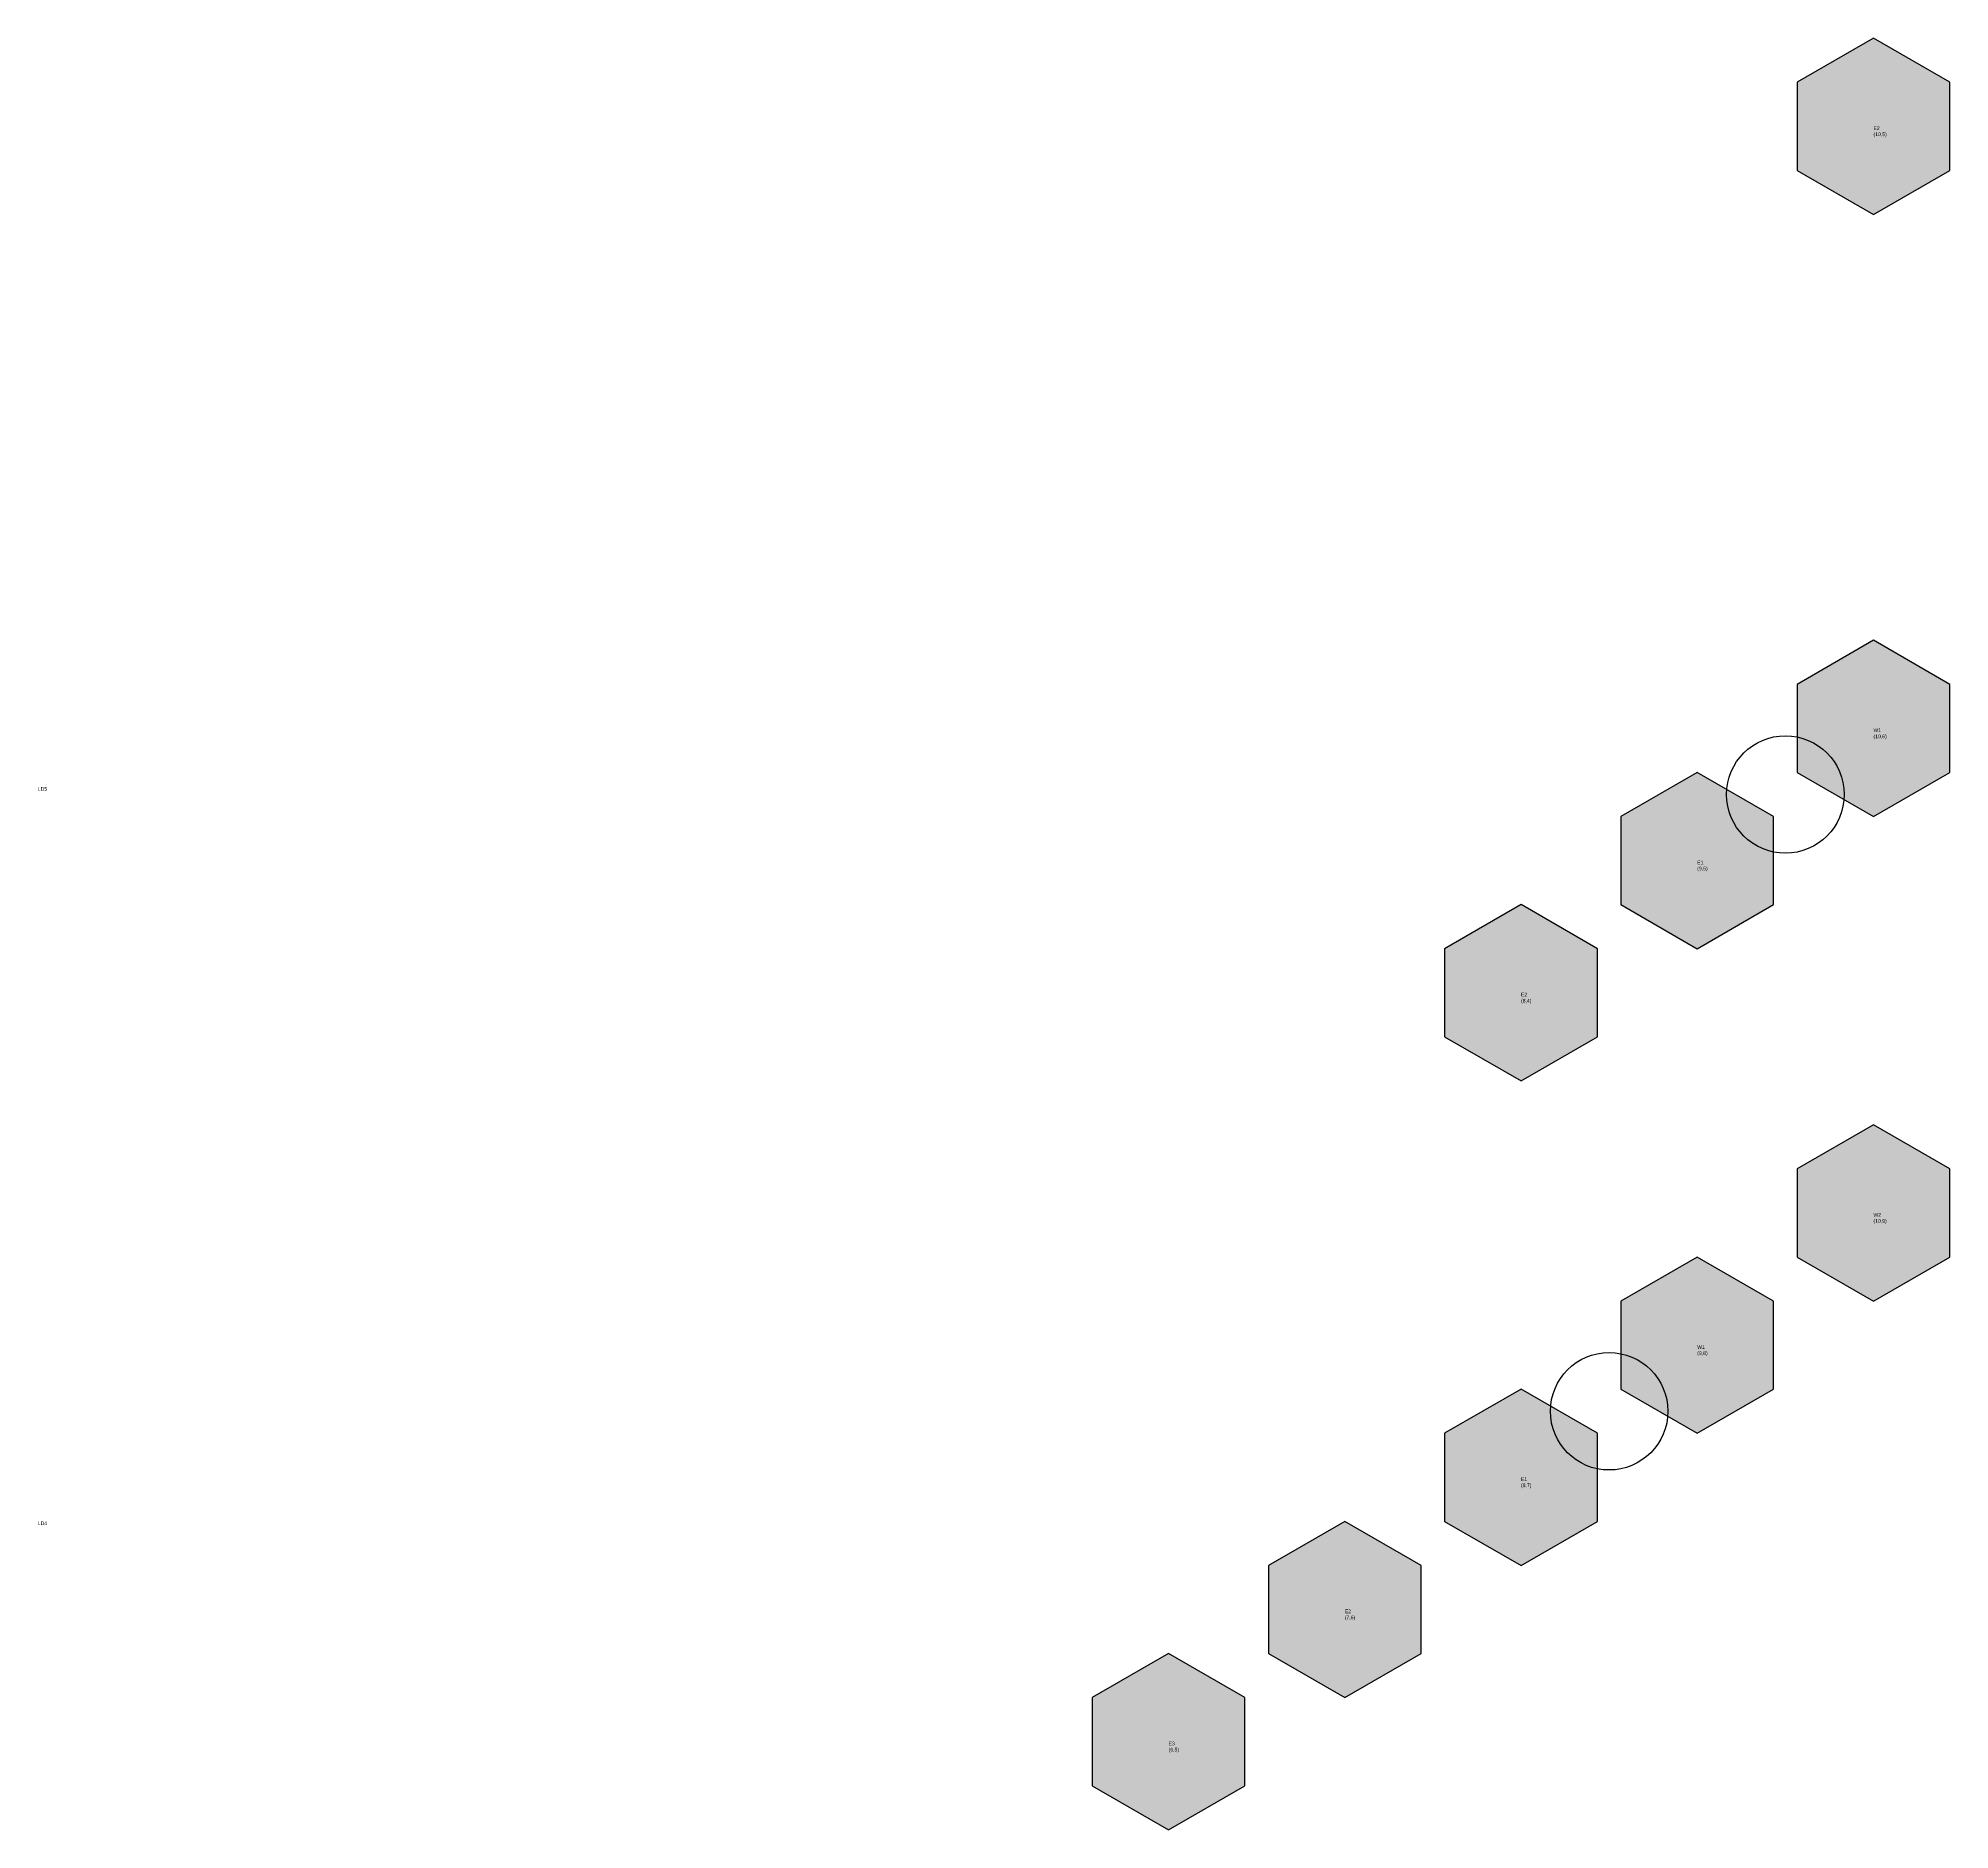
# Model space of a CAD drawing. Header units: metres. Extents: x 100 to 2640, y -53 to 4180.
# Drawn here: x 950 to 2252, y 2690 to 3910 of the extents above; entities that cross this region are included whole.
import ezdxf

# ---------------------------------------------------------------- set-up
doc = ezdxf.new("R2010")
doc.units = ezdxf.units.M
for name, color, linetype in [('ENGINES', 1, 'Continuous'), ('SHAPES', 250, 'Continuous'), ('TEXT', 250, 'Continuous')]:
    doc.layers.add(name, color=color, linetype=linetype)

msp = doc.modelspace()

# ---------------------------------------------------------------- hatches: boundary and pattern name
at = {"layer": 'SHAPES'}
for color, points in [(222, [(2252, 3880), (2200, 3910), (2148, 3880), (2148, 3820), (2200, 3790), (2252, 3820)]), (202, [(2252, 3470), (2200, 3500), (2148, 3470), (2148, 3410), (2200, 3380), (2252, 3410)]), (202, [(2132, 3380), (2080, 3410), (2028, 3380), (2028, 3320), (2080, 3290), (2132, 3320)]), (202, [(2012, 3290), (1960, 3320), (1908, 3290), (1908, 3230), (1960, 3200), (2012, 3230)]), (152, [(2252, 3140), (2200, 3170), (2148, 3140), (2148, 3080), (2200, 3050), (2252, 3080)]), (152, [(2132, 3050), (2080, 3080), (2028, 3050), (2028, 2990), (2080, 2960), (2132, 2990)]), (152, [(2012, 2960), (1960, 2990), (1908, 2960), (1908, 2900), (1960, 2870), (2012, 2900)]), (152, [(1892, 2870), (1840, 2900), (1788, 2870), (1788, 2810), (1840, 2780), (1892, 2810)]), (152, [(1772, 2780), (1720, 2810), (1668, 2780), (1668, 2720), (1720, 2690), (1772, 2720)])]:
    msp.add_hatch(color=color, dxfattribs=at).paths.add_polyline_path(points)

# ---------------------------------------------------------------- linework, layer by layer
at = {"layer": 'ENGINES', "color": 1}
for centre in [(2140, 3395), (2020, 2975)]:
    msp.add_circle(centre, 40, dxfattribs=at)
at = {"layer": 'SHAPES', "color": 222}
msp.add_lwpolyline([(2252, 3880), (2200, 3910), (2148, 3880), (2148, 3820), (2200, 3790), (2252, 3820)], close=True, dxfattribs=at)
at = {"layer": 'SHAPES', "color": 202}
for points in [[(2252, 3470), (2200, 3500), (2148, 3470), (2148, 3410), (2200, 3380), (2252, 3410)], [(2132, 3380), (2080, 3410), (2028, 3380), (2028, 3320), (2080, 3290), (2132, 3320)], [(2012, 3290), (1960, 3320), (1908, 3290), (1908, 3230), (1960, 3200), (2012, 3230)]]:
    msp.add_lwpolyline(points, close=True, dxfattribs=at)
at = {"layer": 'SHAPES', "color": 152}
for points in [[(2252, 3140), (2200, 3170), (2148, 3140), (2148, 3080), (2200, 3050), (2252, 3080)], [(2132, 3050), (2080, 3080), (2028, 3050), (2028, 2990), (2080, 2960), (2132, 2990)], [(2012, 2960), (1960, 2990), (1908, 2960), (1908, 2900), (1960, 2870), (2012, 2900)], [(1892, 2870), (1840, 2900), (1788, 2870), (1788, 2810), (1840, 2780), (1892, 2810)], [(1772, 2780), (1720, 2810), (1668, 2780), (1668, 2720), (1720, 2690), (1772, 2720)]]:
    msp.add_lwpolyline(points, close=True, dxfattribs=at)

# ---------------------------------------------------------------- texts
at = {"layer": 'TEXT', "color": 250, "char_height": 2.5, "attachment_point": 1}
for s, insert in [('E2\\P(10,5)', (2200, 3850)), ('W1\\P(10,6)', (2200, 3440)), ('E1\\P(9,5)', (2080, 3350)), ('E2\\P(8,4)', (1960, 3260)), ('W2\\P(10,9)', (2200, 3110)), ('W1\\P(9,8)', (2080, 3020)), ('E1\\P(8,7)', (1960, 2930)), ('E2\\P(7,6)', (1840, 2840)), ('E3\\P(6,5)', (1720, 2750))]:
    msp.add_mtext(s, dxfattribs=dict(at, insert=insert))
at = {"layer": 'TEXT', "color": 0, "char_height": 2.5, "attachment_point": 1}
for s, insert in [('LD5', (950, 3400)), ('LD4', (950, 2900))]:
    msp.add_mtext(s, dxfattribs=dict(at, insert=insert))

doc.saveas('drawing.dxf')
